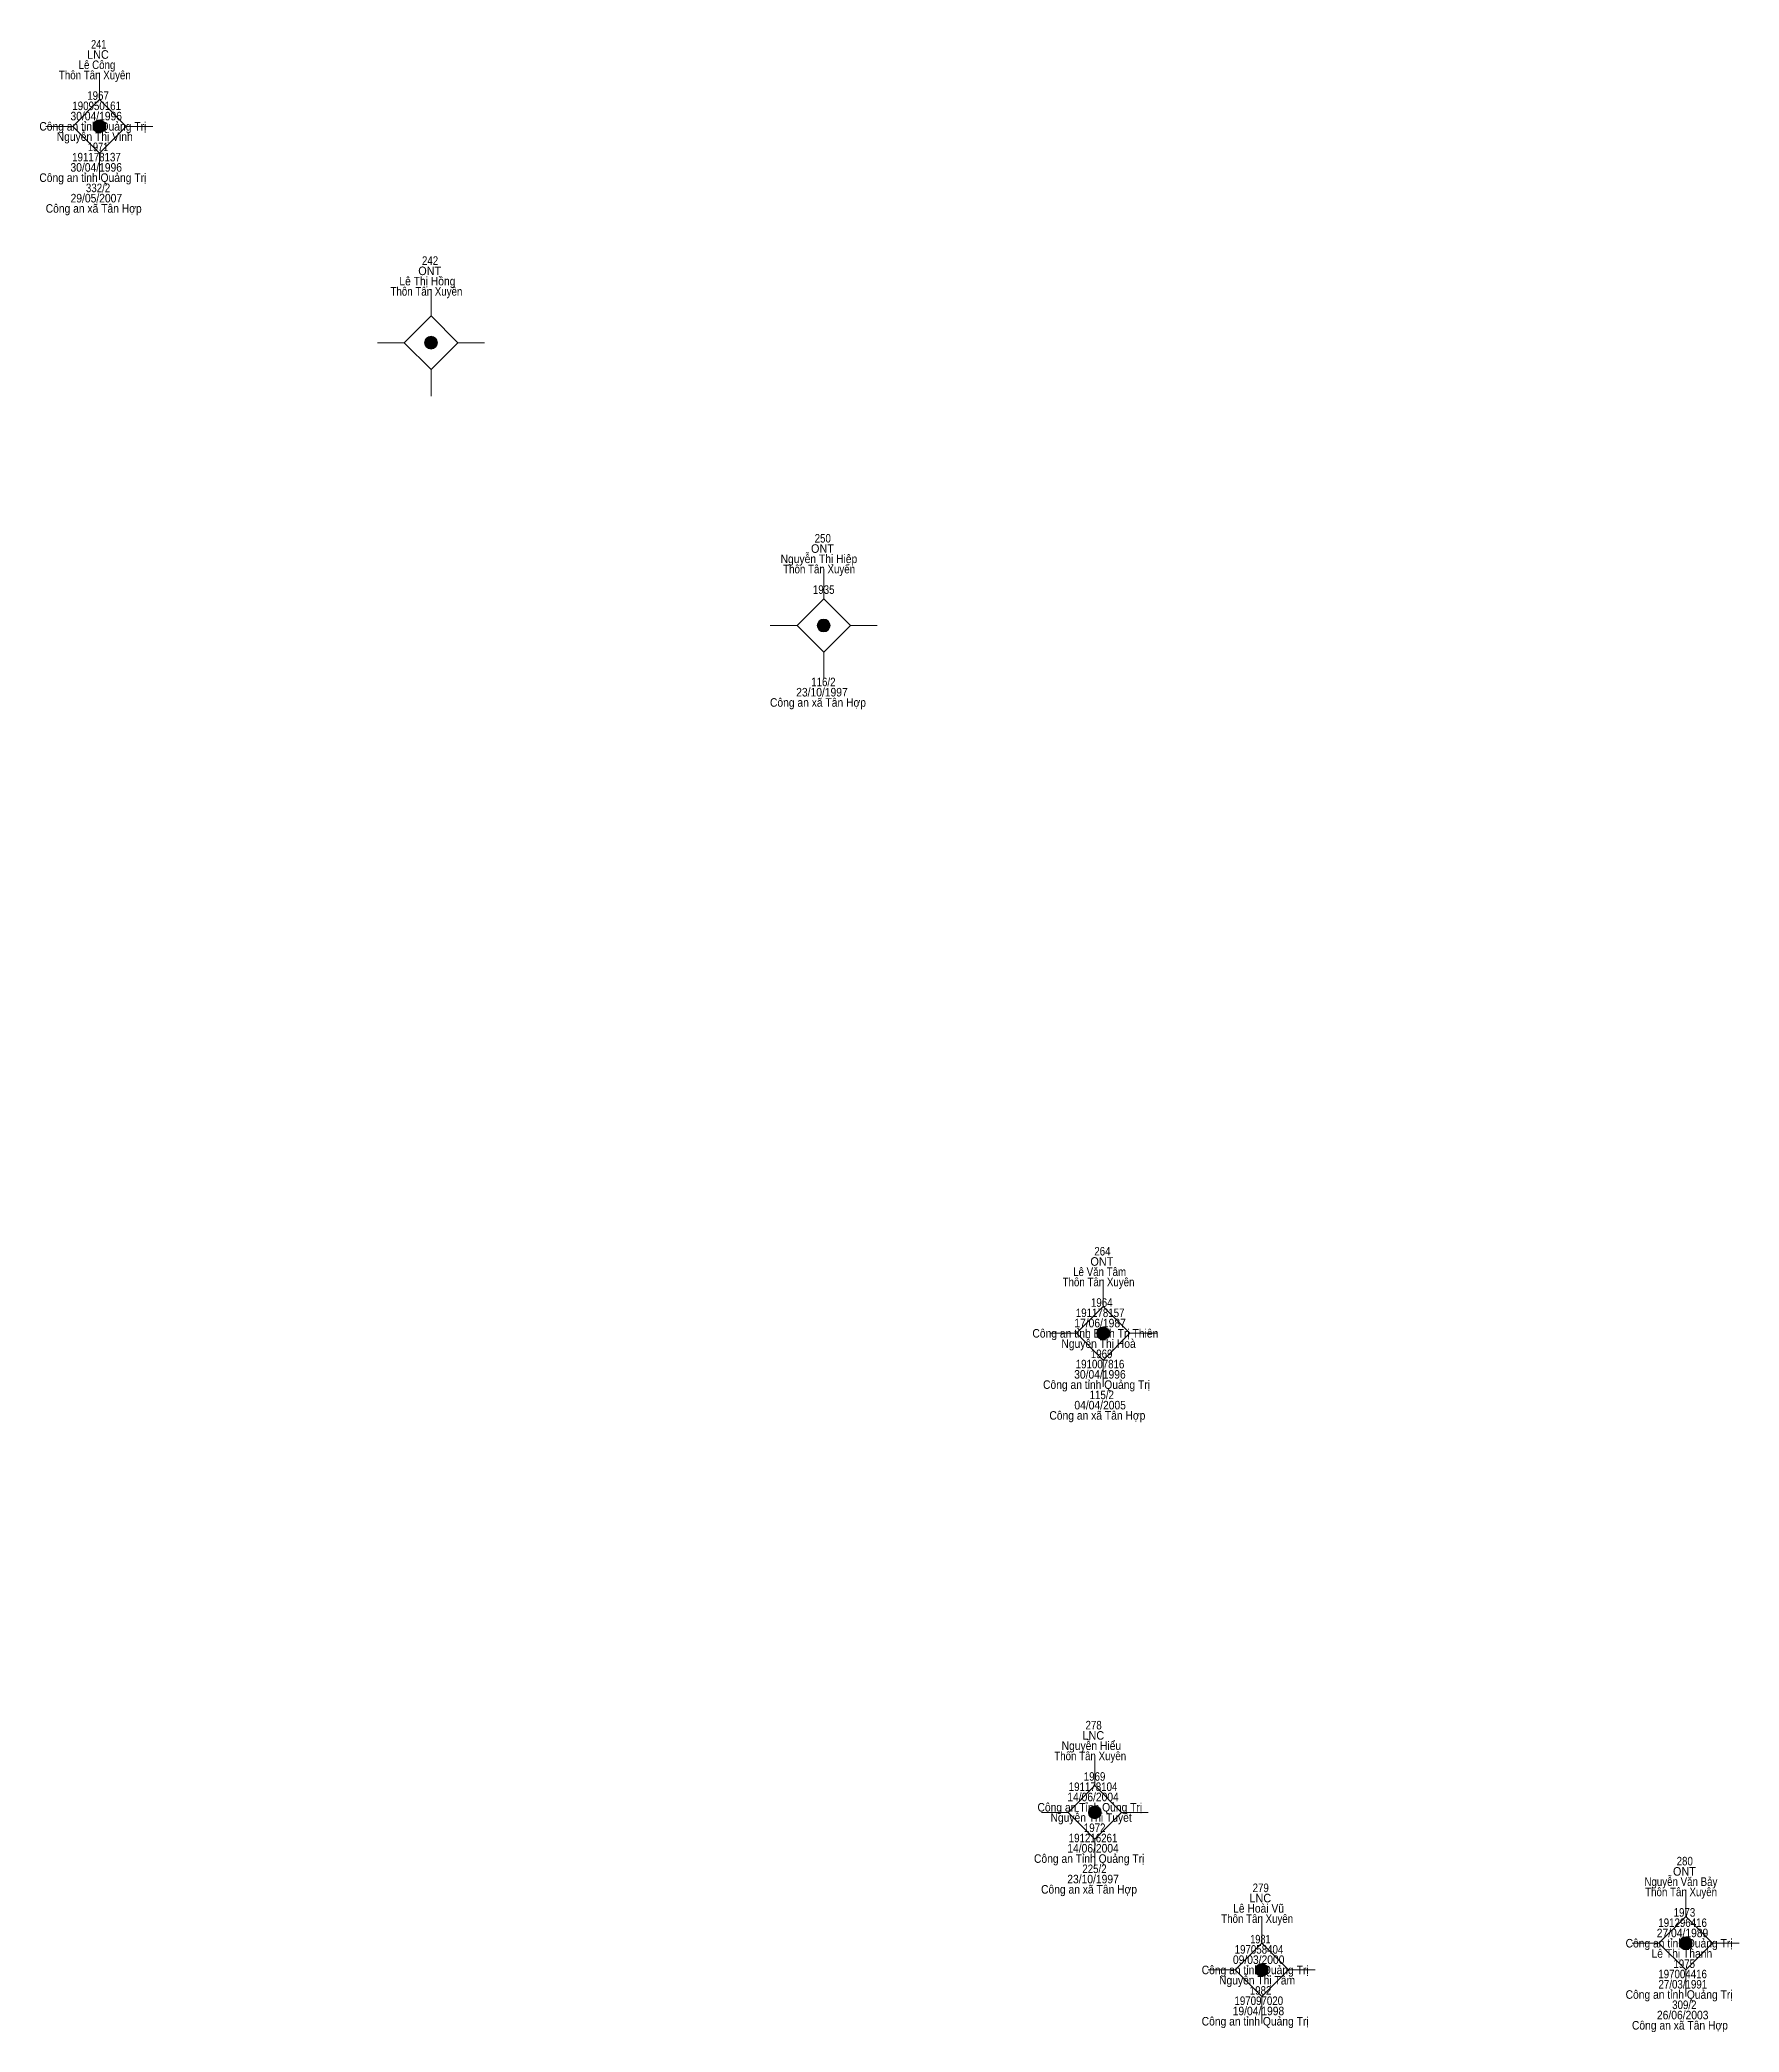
# Model space of a CAD drawing. Header units: metres. Extents: x 550999 to 552168, y 1840994 to 1841978.
# Drawn here: x 551412.9 to 551492.4, y 1841161 to 1841254.2 of the extents above; entities that cross this region are included whole.
import ezdxf
from ezdxf.enums import TextEntityAlignment as Align

# ---------------------------------------------------------------- set-up
doc = ezdxf.new("R2010")
doc.units = ezdxf.units.M
doc.header["$LTSCALE"] = 0.16
doc.layers.add('11', color=7, linetype='Continuous', lineweight=13)
doc.layers.add('15', color=7, linetype='Continuous')

msp = doc.modelspace()

# ---------------------------------------------------------------- texts
at = {"layer": '15'}
for s, width, p in [('241', 0.8, (551415.695, 1841253.76)), ('Lê Công', 0.85, (551415.615, 1841252.8)), ('LNC', 0.95, (551415.66, 1841253.28)), ('Thôn Tân Xuyên', 0.85, (551415.515, 1841252.32)), ('190950161', 0.85, (551415.6, 1841250.88)), ('1967', 0.85, (551415.665, 1841251.36)), ('Công an tỉnh Quảng Trị', 0.9, (551415.42, 1841249.92)), ('30/04/1996', 0.9, (551415.58, 1841250.4)), ('Nguyễn Thị Vinh', 0.9, (551415.51, 1841249.44)), ('1971', 0.8, (551415.665, 1841248.96)), ('30/04/1996', 0.9, (551415.58, 1841248)), ('191178137', 0.85, (551415.59, 1841248.48)), ('Công an tỉnh Quảng Trị', 0.9, (551415.42, 1841247.52)), ('332/2', 0.85, (551415.665, 1841247.04)), ('Công an xã Tân Hợp', 0.9, (551415.46, 1841246.08)), ('29/05/2007', 0.9, (551415.585, 1841246.56)), ('242', 0.85, (551431.195, 1841243.64)), ('Lê Thị Hồng', 0.9, (551431.07, 1841242.68)), ('ONT', 0.95, (551431.18, 1841243.16)), ('Thôn Tân Xuyên', 0.85, (551431.025, 1841242.2)), ('ONT', 0.95, (551449.55, 1841230.17)), ('250', 0.85, (551449.565, 1841230.65)), ('Nguyễn Thị Hiệp', 0.9, (551449.385, 1841229.69)), ('Thôn Tân Xuyên', 0.85, (551449.395, 1841229.21)), (' 1935', 0.85, (551449.545, 1841228.25)), (' 116/2', 0.85, (551449.53, 1841223.93)), ('Công an xã Tân Hợp', 0.9, (551449.34, 1841222.97)), (' 23/10/1997', 0.9, (551449.46, 1841223.45)), ('ONT', 0.95, (551462.62, 1841196.82)), ('264', 0.85, (551462.645, 1841197.3)), ('Thôn Tân Xuyên', 0.85, (551462.465, 1841195.86)), ('Lê Văn Tâm', 0.85, (551462.515, 1841196.34)), ('1964', 0.85, (551462.615, 1841194.9)), ('17/06/1987', 0.9, (551462.535, 1841193.94)), ('191178157', 0.85, (551462.54, 1841194.42)), ('Công an tỉnh Bình Trị Thiên', 0.9, (551462.315, 1841193.46)), ('Nguyễn Thị Hoà', 0.9, (551462.465, 1841192.98)), ('191007816', 0.85, (551462.535, 1841192.02)), ('1969', 0.85, (551462.61, 1841192.5)), ('Công an tỉnh Quảng Trị', 0.9, (551462.37, 1841191.06)), ('30/04/1996', 0.9, (551462.53, 1841191.54)), ('04/04/2005', 0.9, (551462.54, 1841190.1)), ('115/2', 0.85, (551462.615, 1841190.58)), ('Công an xã Tân Hợp', 0.9, (551462.41, 1841189.62)), ('Nguyễn Hiểu', 0.9, (551462.13, 1841174.17)), ('LNC', 0.95, (551462.22, 1841174.65)), ('278', 0.85, (551462.235, 1841175.13)), ('Thôn Tân Xuyên', 0.85, (551462.075, 1841173.69)), (' 1969', 0.85, (551462.215, 1841172.73)), (' 14/06/2004', 0.9, (551462.14, 1841171.77)), (' 191178104', 0.85, (551462.145, 1841172.25)), (' Công an Tỉnh Qủng Trị', 0.9, (551461.99, 1841171.29)), (' Nguyễn Thị Tuyết', 0.9, (551462.05, 1841170.81)), (' 191216261', 0.85, (551462.145, 1841169.85)), (' 1972', 0.85, (551462.22, 1841170.33)), (' Công an Tỉnh Quảng Trị', 0.9, (551461.96, 1841168.89)), (' 14/06/2004', 0.9, (551462.14, 1841169.37)), ('280', 0.85, (551489.885, 1841168.77)), (' 23/10/1997', 0.9, (551462.14, 1841167.93)), (' 225/2', 0.85, (551462.21, 1841168.41)), ('Nguyễn Văn Bảy', 0.85, (551489.705, 1841167.81)), ('ONT', 0.95, (551489.87, 1841168.29)), ('Công an xã Tân Hợp', 0.9, (551462.02, 1841167.45)), ('LNC', 0.95, (551470.03, 1841167.04)), ('279', 0.85, (551470.05, 1841167.52)), ('Thôn Tân Xuyên', 0.85, (551489.715, 1841167.33)), ('Thôn Tân Xuyên', 0.85, (551469.885, 1841166.08)), ('Lê Hoài Vũ', 0.9, (551469.95, 1841166.56)), ('191296416', 0.85, (551489.785, 1841165.89)), ('1973', 0.85, (551489.87, 1841166.37)), ('1981', 0.8, (551470.035, 1841165.12)), ('Công an tỉnh Quảng Trị', 0.9, (551489.62, 1841164.93)), ('27/04/1989', 0.9, (551489.78, 1841165.41)), ('09/03/2000', 0.9, (551469.955, 1841164.16)), ('197058404', 0.85, (551469.97, 1841164.64)), ('Lê Thị Thanh', 0.9, (551489.75, 1841164.45)), ('1975', 0.85, (551489.86, 1841163.97)), ('Công an tỉnh Quảng Trị', 0.9, (551469.79, 1841163.68)), ('Nguyễn Thị Tâm', 0.9, (551469.88, 1841163.2)), ('27/03/1991', 0.85, (551489.795, 1841163.01)), ('197004416', 0.85, (551489.785, 1841163.49)), ('197097020', 0.85, (551469.96, 1841162.24)), ('1982', 0.85, (551470.045, 1841162.72)), ('Công an tỉnh Quảng Trị', 0.9, (551489.62, 1841162.53)), ('Công an tỉnh Quảng Trị', 0.9, (551469.79, 1841161.28)), ('19/04/1998', 0.9, (551469.945, 1841161.76)), ('26/06/2003', 0.9, (551489.79, 1841161.57)), ('309/2', 0.85, (551489.865, 1841162.05)), ('Công an xã Tân Hợp', 0.9, (551489.66, 1841161.09))]:
    msp.add_text(s, height=0.4, dxfattribs=dict(at, width=width)).set_placement(p, align=Align.CENTER)

# ---------------------------------------------------------------- hatches: boundary and pattern name
at = {"layer": '11'}
for points in [[(551416.0295, 1841250.12, 1), (551415.4295, 1841250.12, 1)], [(551431.5395, 1841240, 1), (551430.9395, 1841240, 1)], [(551449.9095, 1841226.77, 1), (551449.3095, 1841226.77, 1)], [(551462.9795, 1841193.66, 1), (551462.3795, 1841193.66, 1)], [(551462.5895, 1841171.25, 1), (551461.9895, 1841171.25, 1)], [(551490.2295, 1841165.13, 1), (551489.6295, 1841165.13, 1)], [(551470.3995, 1841163.88, 1), (551469.7995, 1841163.88, 1)]]:
    msp.add_hatch(color=256, dxfattribs=at).paths.add_polyline_path(points)

# ---------------------------------------------------------------- linework, layer by layer
for p, q in [((551415.73, 1841252.62), (551415.73, 1841251.37)), ((551414.48, 1841250.12), (551413.23, 1841250.12)), ((551418.23, 1841250.12), (551416.98, 1841250.12)), ((551415.73, 1841248.87), (551415.73, 1841247.62)), ((551431.24, 1841242.5), (551431.24, 1841241.25)), ((551429.99, 1841240), (551428.74, 1841240)), ((551433.74, 1841240), (551432.49, 1841240)), ((551431.24, 1841238.75), (551431.24, 1841237.5)), ((551449.61, 1841229.27), (551449.61, 1841228.02)), ((551448.36, 1841226.77), (551447.11, 1841226.77)), ((551452.11, 1841226.77), (551450.86, 1841226.77)), ((551449.61, 1841225.52), (551449.61, 1841224.27)), ((551462.68, 1841196.16), (551462.68, 1841194.91)), ((551461.43, 1841193.66), (551460.18, 1841193.66)), ((551465.18, 1841193.66), (551463.93, 1841193.66)), ((551462.68, 1841192.41), (551462.68, 1841191.16)), ((551462.29, 1841173.75), (551462.29, 1841172.5)), ((551461.04, 1841171.25), (551459.79, 1841171.25)), ((551464.79, 1841171.25), (551463.54, 1841171.25)), ((551462.29, 1841170), (551462.29, 1841168.75)), ((551489.93, 1841167.63), (551489.93, 1841166.38)), ((551470.1, 1841166.38), (551470.1, 1841165.13)), ((551488.68, 1841165.13), (551487.43, 1841165.13)), ((551492.43, 1841165.13), (551491.18, 1841165.13)), ((551468.85, 1841163.88), (551467.6, 1841163.88)), ((551472.6, 1841163.88), (551471.35, 1841163.88)), ((551489.93, 1841163.88), (551489.93, 1841162.63)), ((551470.1, 1841162.63), (551470.1, 1841161.38))]:
    msp.add_line(p, q, dxfattribs=at)
for points in [[(551415.73, 1841251.37), (551414.48, 1841250.12), (551415.73, 1841248.87), (551416.98, 1841250.12)], [(551431.24, 1841241.25), (551429.99, 1841240), (551431.24, 1841238.75), (551432.49, 1841240)], [(551449.61, 1841228.02), (551448.36, 1841226.77), (551449.61, 1841225.52), (551450.86, 1841226.77)], [(551462.68, 1841194.91), (551461.43, 1841193.66), (551462.68, 1841192.41), (551463.93, 1841193.66)], [(551462.29, 1841172.5), (551461.04, 1841171.25), (551462.29, 1841170), (551463.54, 1841171.25)], [(551489.93, 1841166.38), (551488.68, 1841165.13), (551489.93, 1841163.88), (551491.18, 1841165.13)], [(551470.1, 1841165.13), (551468.85, 1841163.88), (551470.1, 1841162.63), (551471.35, 1841163.88)]]:
    msp.add_lwpolyline(points, close=True, dxfattribs=at)
for centre in [(551415.7295, 1841250.12), (551431.2395, 1841240), (551449.6095, 1841226.77), (551462.6795, 1841193.66), (551462.2895, 1841171.25), (551489.9295, 1841165.13), (551470.0995, 1841163.88)]:
    msp.add_circle(centre, 0.3, dxfattribs=at)

msp.set_redraw_order([(e.dxf.handle, doc.entitydb.next_handle()) for e in msp.query("TEXT MTEXT ATTDEF DIMENSION ARC_DIMENSION")])  # texts and dimensions are drawn at this point

doc.saveas('drawing.dxf')
